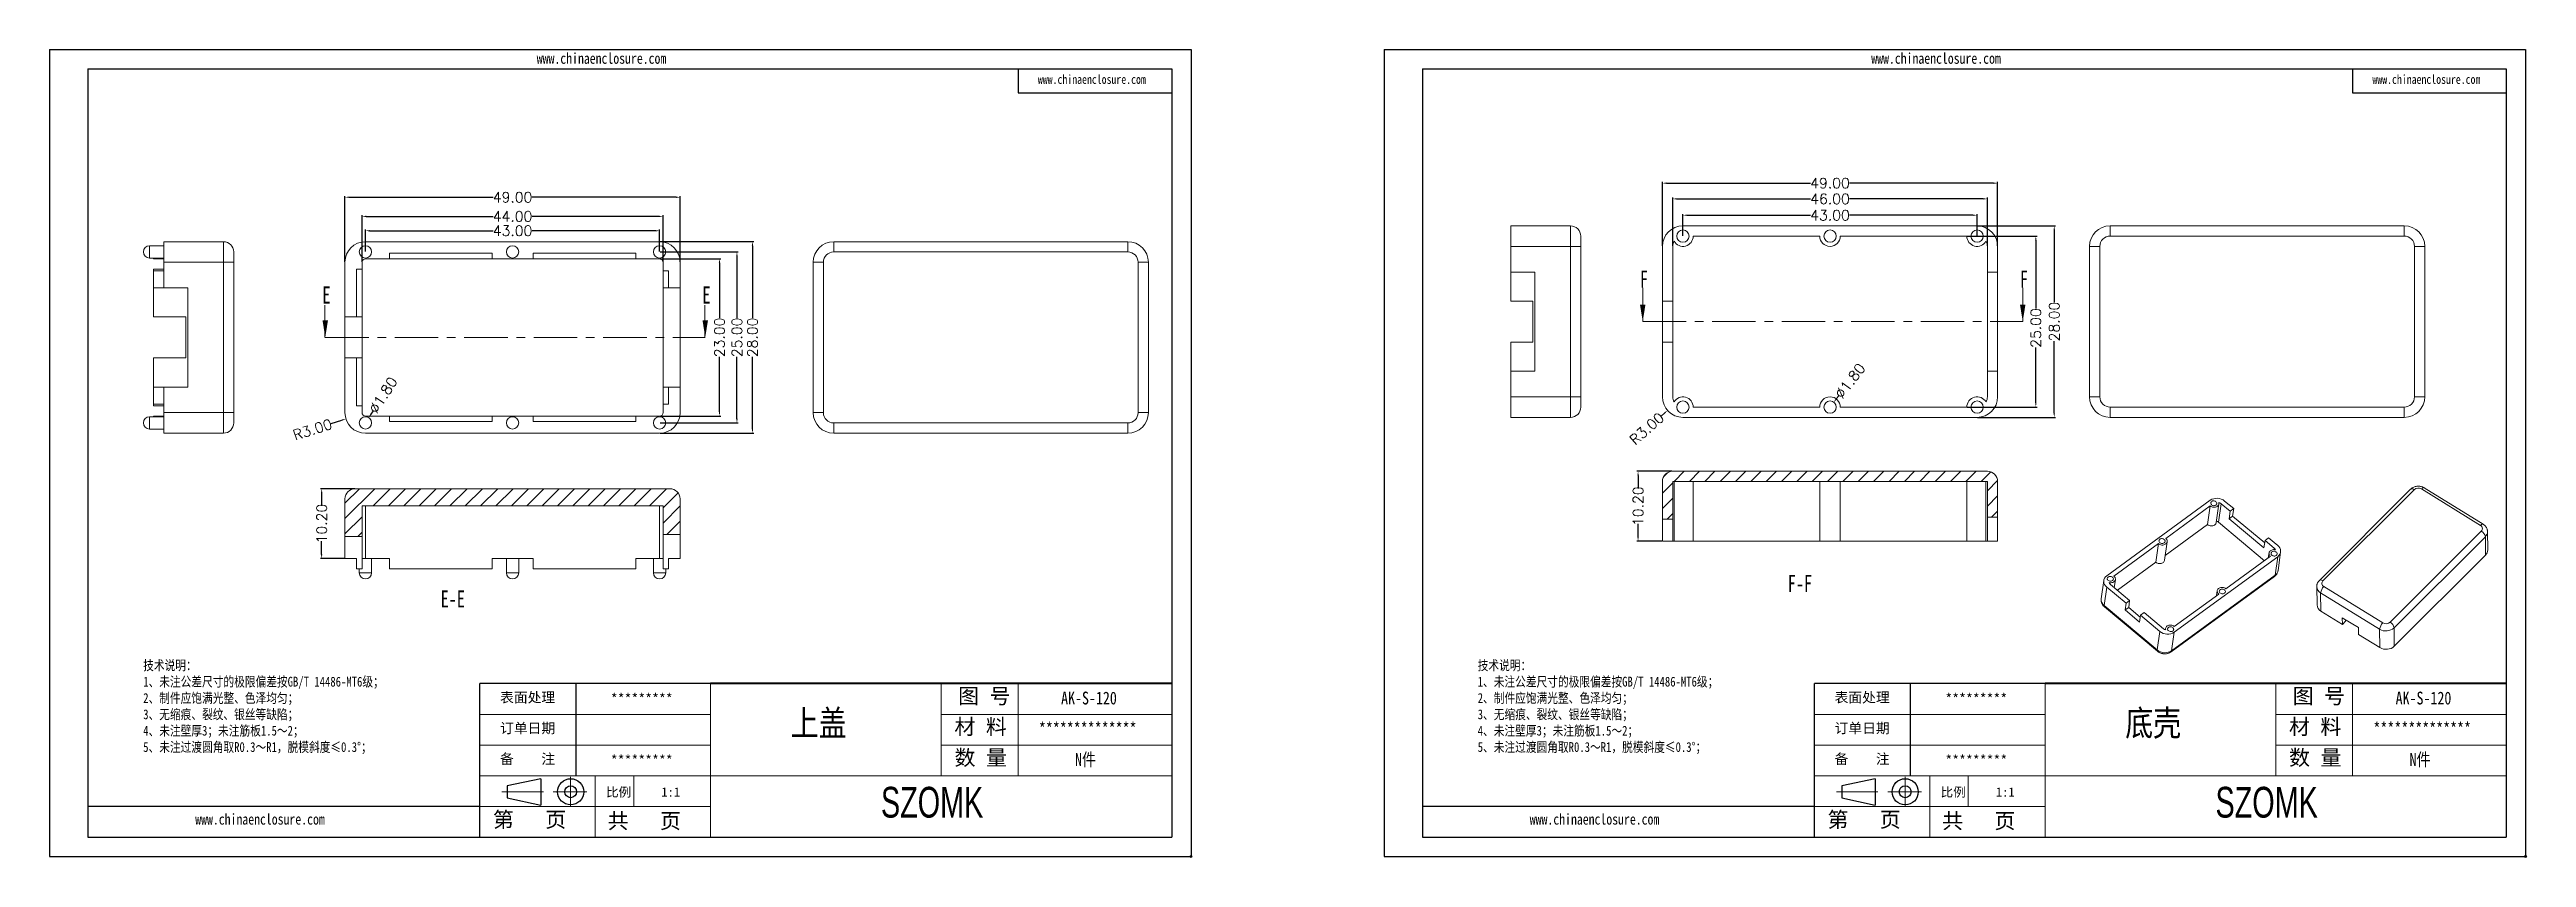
# Model space of a CAD drawing. Header units: inches. Extents: x -1263 to -678, y 346 to 594.
# Drawn here: x -1263.1 to -901, y 346 to 464.1 of the extents above; entities that cross this region are included whole.
import ezdxf

# ---------------------------------------------------------------- set-up
doc = ezdxf.new("R2010")
doc.units = ezdxf.units.IN
doc.linetypes.add('CENTER', pattern=[10.16, 6.35, -1.27, 1.27, -1.27])
doc.linetypes.add('CENTER2', pattern=[28.575, 19.05, -3.175, 3.175, -3.175])
doc.layers.add('文字', color=81, linetype='Continuous')
for name, color, linetype, lineweight in [('粗实线', 7, 'Continuous', 30), ('细实线', 3, 'Continuous', 9), ('细点划线', 2, 'CENTER2', 9)]:
    doc.layers.add(name, color=color, linetype=linetype, lineweight=lineweight)
doc.styles.add('SLDTEXTSTYLE6', font='TXT', dxfattribs={"width": 0.7})
doc.styles.get("Standard").update_dxf_attribs({"font": 'txt', "bigfont": 'gbcbig.shx'})
doc.styles.add('宋体', font='', dxfattribs={"width": 0.8, "height": 3.5})
doc.styles.add('长仿宋', font='', dxfattribs={"width": 0.7, "height": 4})
doc.styles.get('宋体').set_extended_font_data('SimSun')
doc.styles.get('长仿宋').set_extended_font_data('SimSun')
doc.dimstyles.new('2', dxfattribs={"dimtxt": 1.5, "dimasz": 0.6, "dimexe": 0.18, "dimexo": 0.0625, "dimgap": 0.09, "dimtad": 0, "dimzin": 0, "dimdsep": 46, "dimtxsty": 'Standard', "dimcen": 0, "dimclrd": 3, "dimclre": 3, "dimadec": 0, "dimazin": 2, "dimtfac": 1, "dimtofl": 0, "dimtmove": 0, "dimatfit": 3, "dimfxl": 0, "dimtolj": 1, "dimtzin": 0, "dimarcsym": 0})

msp = doc.modelspace()

# ---------------------------------------------------------------- texts
at = {"color": 7, "linetype": 'Continuous', "char_height": 2.5, "attachment_point": 1, "style": 'SLDTEXTSTYLE6'}
for s, insert in [('F', (-1030.623, 431.793)), ('F', (-975.073, 431.793)), ('E', (-1223.222, 429.482)), ('E', (-1167.672, 429.482)), ('E-E', (-1205.943, 385.051)), ('F-F', (-1009.012, 387.307))]:
    msp.add_mtext(s, dxfattribs=dict(at, insert=insert))
at = {"char_height": 1.47817, "width": 840.11945, "attachment_point": 1}
for s, insert in [('{\\fSimHei|b0|i0|c134|p49;表面处理}', (-1197.252, 370.136)), ('{\\fSimHei|b0|i0|c134|p49;*********}', (-1181.063, 369.946)), ('{\\fSimHei|b0|i0|c134|p49;表面处理}', (-1002.162, 370.136)), ('{\\fSimHei|b0|i0|c134|p49;*********}', (-985.972, 369.946)), ('{\\fSimHei|b0|i0|c134|p49;订单日期}', (-1197.252, 365.641)), ('{\\fSimHei|b0|i0|c134|p49;订单日期}', (-1002.162, 365.641)), ('{\\fSimHei|b0|i0|c134|p49;备    注}', (-1197.252, 361.147)), ('{\\fSimHei|b0|i0|c134|p49;*********}', (-1181.063, 360.957)), ('{\\fSimHei|b0|i0|c134|p49;备    注}', (-1002.162, 361.147)), ('{\\fSimHei|b0|i0|c134|p49;*********}', (-985.972, 360.957))]:
    msp.add_mtext(s, dxfattribs=dict(at, insert=insert))
at = {"layer": '文字', "color": 0, "attachment_point": 1, "style": '宋体'}
for s, insert, char_height, width in [('www.chinaenclosure.com', (-1191.889, 463.616), 1.58215, 27.79684), ('www.chinaenclosure.com', (-996.799, 463.616), 1.58215, 27.79684), ('www.chinaenclosure.com', (-1118.631, 460.417), 1.31846, 23.16404), ('www.chinaenclosure.com', (-923.54, 460.417), 1.31846, 23.16404), ('{\\H1.111x;技术说明：\\P1、未注公差尺寸的极限偏差按GB/T 14486-MT6级；\\P2、制件应饱满光整、色泽均匀；\\P3、无缩痕、裂纹、银丝等缺陷；\\P4、未注壁厚3；未注筋板1.5～2；\\P5、未注过渡圆角取R0.3～R1，脱模斜度≤0.3%%D；}', (-1249.42, 374.807), 1.29048, 61.25422), ('{\\H1.111x;技术说明：\\P1、未注公差尺寸的极限偏差按GB/T 14486-MT6级；\\P2、制件应饱满光整、色泽均匀；\\P3、无缩痕、裂纹、银丝等缺陷；\\P4、未注壁厚3；未注筋板1.5～2；\\P5、未注过渡圆角取R0.3～R1，脱模斜度≤0.3%%D；}', (-1054.33, 374.807), 1.29048, 61.25422), ('{\\H1.111x;AK-S-120}', (-1115.237, 370.238), 1.68553, 19.4866), ('{\\H1.111x;AK-S-120}', (-920.146, 370.238), 1.68553, 19.4866), ('上盖', (-1154.764, 367.532), 3.7456, 47.88638), ('{\\H1.111x;**************}', (-1118.479, 365.743), 1.68553, 19.4866), ('底壳', (-959.673, 367.532), 3.7456, 47.88638), ('{\\H1.111x;**************}', (-923.389, 365.743), 1.68553, 19.4866), ('{\\H1.111x;N件}', (-1113.198, 361.248), 1.68553, 19.4866), ('{\\H1.111x;N件}', (-918.108, 361.248), 1.68553, 19.4866), ('www.chinaenclosure.com', (-1241.815, 352.383), 1.58215, 27.79684), ('www.chinaenclosure.com', (-1046.724, 352.383), 1.58215, 27.79684)]:
    msp.add_mtext(s, dxfattribs=dict(at, insert=insert, char_height=char_height, width=width))
at = {"layer": '粗实线', "char_height": 4.49474, "width": 50.40408, "attachment_point": 1, "style": '长仿宋'}
for insert in [(-1141.567, 356.318), (-946.477, 356.318)]:
    msp.add_mtext('{\\fSTXinwei|b0|i0|c134|p2;SZOMK}', dxfattribs=dict(at, insert=insert))
at = {"layer": '细实线', "color": 7, "attachment_point": 1}
for s, insert, char_height, width in [('{\\fSimSun|b0|i0|c134|p54;图 号}', (-1130.291, 370.729), 2.24737, 11.23685), ('{\\fSimSun|b0|i0|c134|p54;图 号}', (-935.201, 370.729), 2.24737, 11.23685), ('{\\fSimSun|b0|i0|c134|p54;材 料   }', (-1130.824, 366.235), 2.24737, 11.23685), ('{\\fSimSun|b0|i0|c134|p54;材 料   }', (-935.734, 366.235), 2.24737, 11.23685), ('{\\fSimSun|b0|i0|c134|p54;数 量}', (-1130.813, 361.718), 2.24737, 10.15391), ('{\\fSimSun|b0|i0|c134|p54;数 量}', (-935.723, 361.718), 2.24737, 10.15391), ('{\\fSimSun|b0|i0|c134|p54;比例}', (-1181.756, 356.225), 1.34842, 5.91916), ('{\\fSimSun|b0|i0|c134|p54;1:1}', (-1173.679, 356.225), 1.34842, 5.91916), ('{\\fSimSun|b0|i0|c134|p54;比例}', (-986.665, 356.225), 1.34842, 5.91916), ('{\\fSimSun|b0|i0|c134|p54;1:1}', (-978.588, 356.225), 1.34842, 5.91916), ('{\\fSimSun|b0|i0|c134|p54;第   页}', (-1198.293, 352.66), 2.24737, 16.85528), ('{\\fSimSun|b0|i0|c134|p54; 共   页}', (-1183.054, 352.469), 2.24737, 16.85528), ('{\\fSimSun|b0|i0|c134|p54;第   页}', (-1003.202, 352.66), 2.24737, 16.85528), ('{\\fSimSun|b0|i0|c134|p54; 共   页}', (-987.963, 352.469), 2.24737, 16.85528)]:
    msp.add_mtext(s, dxfattribs=dict(at, insert=insert, char_height=char_height, width=width))

# ---------------------------------------------------------------- blocks, each defined once
blk = doc.blocks.new('*D129')
at = {"color": 3, "lineweight": -2, "transparency": 16777216}
for p, q in [((-1219.92, 433.09), (-1219.92, 442.7)), ((-1219.32, 442.52), (-1198.26, 442.52)), ((-1171.52, 442.52), (-1192.58, 442.52)), ((-1170.92, 433.09), (-1170.92, 442.7))]:
    blk.add_line(p, q, dxfattribs=at)
at = {"color": 3, "transparency": 16777216}
for points in [[(-1219.32, 442.62), (-1219.32, 442.42), (-1219.92, 442.52)], [(-1171.52, 442.62), (-1171.52, 442.42), (-1170.92, 442.52)]]:
    blk.add_solid(points, dxfattribs=at)
at = {"layer": 'Defpoints', "color": 0, "transparency": 16777216}
for p in [(-1170.92, 442.52), (-1219.92, 433.03), (-1170.92, 433.03)]:
    blk.add_point(p, dxfattribs=at)
at = {"color": 0, "transparency": 16777216, "insert": (-1195.42, 442.52), "char_height": 1.5, "attachment_point": 5}
blk.add_mtext('\\A1;49.00', dxfattribs=at)
blk = doc.blocks.new('*D130')
at = {"color": 3, "lineweight": -2, "transparency": 16777216}
for p, q in [((-1217.42, 433.09), (-1217.42, 439.9)), ((-1216.82, 439.72), (-1198.26, 439.72)), ((-1174.02, 439.72), (-1192.58, 439.72)), ((-1173.42, 433.09), (-1173.42, 439.9))]:
    blk.add_line(p, q, dxfattribs=at)
at = {"color": 3, "transparency": 16777216}
for points in [[(-1216.82, 439.82), (-1216.82, 439.62), (-1217.42, 439.72)], [(-1174.02, 439.82), (-1174.02, 439.62), (-1173.42, 439.72)]]:
    blk.add_solid(points, dxfattribs=at)
at = {"layer": 'Defpoints', "color": 0, "transparency": 16777216}
for p in [(-1173.42, 439.72), (-1217.42, 433.03), (-1173.42, 433.03)]:
    blk.add_point(p, dxfattribs=at)
at = {"color": 0, "transparency": 16777216, "insert": (-1195.42, 439.72), "char_height": 1.5, "attachment_point": 5}
blk.add_mtext('\\A1;44.00', dxfattribs=at)
blk = doc.blocks.new('*D131')
at = {"color": 3, "lineweight": -2, "transparency": 16777216}
for p, q in [((-1216.92, 434.59), (-1216.92, 437.8)), ((-1216.32, 437.62), (-1198.26, 437.62)), ((-1174.52, 437.62), (-1192.58, 437.62)), ((-1173.92, 434.59), (-1173.92, 437.8))]:
    blk.add_line(p, q, dxfattribs=at)
at = {"color": 3, "transparency": 16777216}
for points in [[(-1216.32, 437.72), (-1216.32, 437.52), (-1216.92, 437.62)], [(-1174.52, 437.72), (-1174.52, 437.52), (-1173.92, 437.62)]]:
    blk.add_solid(points, dxfattribs=at)
at = {"layer": 'Defpoints', "color": 0, "transparency": 16777216}
for p in [(-1216.92, 437.62), (-1216.92, 434.53), (-1173.92, 434.53)]:
    blk.add_point(p, dxfattribs=at)
at = {"color": 0, "transparency": 16777216, "insert": (-1195.42, 437.62), "char_height": 1.5, "attachment_point": 5}
blk.add_mtext('\\A1;43.00', dxfattribs=at)
blk = doc.blocks.new('*D132')
at = {"color": 3, "lineweight": -2, "transparency": 16777216}
for p, q in [((-1173.86, 433.53), (-1164.99, 433.53)), ((-1165.17, 432.93), (-1165.17, 424.87)), ((-1165.17, 411.13), (-1165.17, 419.19)), ((-1173.86, 410.53), (-1164.99, 410.53))]:
    blk.add_line(p, q, dxfattribs=at)
at = {"color": 3, "transparency": 16777216}
for points in [[(-1165.27, 432.93), (-1165.07, 432.93), (-1165.17, 433.53)], [(-1165.27, 411.13), (-1165.07, 411.13), (-1165.17, 410.53)]]:
    blk.add_solid(points, dxfattribs=at)
at = {"layer": 'Defpoints', "color": 0, "transparency": 16777216}
for p in [(-1173.92, 433.53), (-1165.17, 433.53), (-1173.92, 410.53)]:
    blk.add_point(p, dxfattribs=at)
at = {"color": 0, "transparency": 16777216, "insert": (-1165.17, 422.03), "char_height": 1.5, "attachment_point": 5, "rotation": 90}
blk.add_mtext('\\A1;23.00', dxfattribs=at)
blk = doc.blocks.new('*D133')
at = {"color": 3, "lineweight": -2, "transparency": 16777216}
for p, q in [((-1173.86, 434.53), (-1162.44, 434.53)), ((-1162.62, 433.93), (-1162.62, 424.87)), ((-1162.62, 410.13), (-1162.62, 419.19)), ((-1173.86, 409.53), (-1162.44, 409.53))]:
    blk.add_line(p, q, dxfattribs=at)
at = {"color": 3, "transparency": 16777216}
for points in [[(-1162.72, 433.93), (-1162.52, 433.93), (-1162.62, 434.53)], [(-1162.72, 410.13), (-1162.52, 410.13), (-1162.62, 409.53)]]:
    blk.add_solid(points, dxfattribs=at)
at = {"layer": 'Defpoints', "color": 0, "transparency": 16777216}
for p in [(-1173.92, 434.53), (-1162.62, 434.53), (-1173.92, 409.53)]:
    blk.add_point(p, dxfattribs=at)
at = {"color": 0, "transparency": 16777216, "insert": (-1162.62, 422.03), "char_height": 1.5, "attachment_point": 5, "rotation": 90}
blk.add_mtext('\\A1;25.00', dxfattribs=at)
blk = doc.blocks.new('*D134')
at = {"color": 3, "lineweight": -2, "transparency": 16777216}
for p, q in [((-1173.86, 436.03), (-1160.17, 436.03)), ((-1160.35, 435.43), (-1160.35, 424.87)), ((-1160.35, 408.63), (-1160.35, 419.19)), ((-1173.86, 408.03), (-1160.17, 408.03))]:
    blk.add_line(p, q, dxfattribs=at)
at = {"color": 3, "transparency": 16777216}
for points in [[(-1160.45, 435.43), (-1160.25, 435.43), (-1160.35, 436.03)], [(-1160.45, 408.63), (-1160.25, 408.63), (-1160.35, 408.03)]]:
    blk.add_solid(points, dxfattribs=at)
at = {"layer": 'Defpoints', "color": 0, "transparency": 16777216}
for p in [(-1173.92, 436.03), (-1160.35, 436.03), (-1173.92, 408.03)]:
    blk.add_point(p, dxfattribs=at)
at = {"color": 0, "transparency": 16777216, "insert": (-1160.35, 422.03), "char_height": 1.5, "attachment_point": 5, "rotation": 90}
blk.add_mtext('\\A1;28.00', dxfattribs=at)
blk = doc.blocks.new('*D135')
at = {"color": 3, "lineweight": -2, "transparency": 16777216}
for p, q in [((-1218.49, 399.91), (-1223.51, 399.91)), ((-1223.33, 399.31), (-1223.33, 397.4)), ((-1223.33, 390.31), (-1223.33, 392.22)), ((-1219.99, 389.71), (-1223.51, 389.71))]:
    blk.add_line(p, q, dxfattribs=at)
at = {"color": 3, "transparency": 16777216}
for points in [[(-1223.43, 399.31), (-1223.23, 399.31), (-1223.33, 399.91)], [(-1223.43, 390.31), (-1223.23, 390.31), (-1223.33, 389.71)]]:
    blk.add_solid(points, dxfattribs=at)
at = {"layer": 'Defpoints', "color": 0, "transparency": 16777216}
for p in [(-1223.33, 399.91), (-1218.42, 399.91), (-1219.92, 389.71)]:
    blk.add_point(p, dxfattribs=at)
at = {"color": 0, "transparency": 16777216, "insert": (-1223.33, 394.81), "char_height": 1.5, "attachment_point": 5, "rotation": 90}
blk.add_mtext('\\A1;10.20', dxfattribs=at)
blk = doc.blocks.new('*D136')
at = {"color": 3, "lineweight": -2, "transparency": 16777216}
blk.add_line((-1215.8, 411.3), (-1216.12, 410.79), dxfattribs=at)
at = {"color": 3, "transparency": 16777216}
blk.add_solid([(-1216.21, 410.85), (-1216.04, 410.74), (-1216.44, 410.29)], dxfattribs=at)
at = {"layer": 'Defpoints', "color": 0, "transparency": 16777216}
for p in [(-1216.44, 410.29), (-1217.41, 408.77)]:
    blk.add_point(p, dxfattribs=at)
at = {"color": 0, "transparency": 16777216, "insert": (-1214.35, 413.59), "char_height": 1.5, "attachment_point": 5, "rotation": 57.6126}
blk.add_mtext('\\A1;∅1.80', dxfattribs=at)
blk = doc.blocks.new('*D137')
at = {"color": 3, "lineweight": -2, "transparency": 16777216}
blk.add_line((-1221.95, 409.42), (-1220.36, 409.93), dxfattribs=at)
at = {"color": 3, "transparency": 16777216}
blk.add_solid([(-1220.39, 410.03), (-1220.32, 409.84), (-1219.78, 410.12)], dxfattribs=at)
at = {"layer": 'Defpoints', "color": 0, "transparency": 16777216}
for p in [(-1219.78, 410.12), (-1216.92, 411.03)]:
    blk.add_point(p, dxfattribs=at)
at = {"color": 0, "transparency": 16777216, "insert": (-1224.66, 408.56), "char_height": 1.5, "attachment_point": 5, "rotation": 17.6603}
blk.add_mtext('\\A1;R3.00', dxfattribs=at)
blk = doc.blocks.new('*D138')
at = {"color": 3, "lineweight": -2, "transparency": 16777216}
for p, q in [((-1024.33, 436.9), (-1024.33, 440.07)), ((-1023.73, 439.89), (-1005.67, 439.89)), ((-981.93, 439.89), (-999.99, 439.89)), ((-981.33, 436.9), (-981.33, 440.07))]:
    blk.add_line(p, q, dxfattribs=at)
at = {"color": 3, "transparency": 16777216}
for points in [[(-1023.73, 439.99), (-1023.73, 439.79), (-1024.33, 439.89)], [(-981.93, 439.99), (-981.93, 439.79), (-981.33, 439.89)]]:
    blk.add_solid(points, dxfattribs=at)
at = {"layer": 'Defpoints', "color": 0, "transparency": 16777216}
for p in [(-981.33, 439.89), (-1024.33, 436.84), (-981.33, 436.84)]:
    blk.add_point(p, dxfattribs=at)
at = {"color": 0, "transparency": 16777216, "insert": (-1002.83, 439.89), "char_height": 1.5, "attachment_point": 5}
blk.add_mtext('\\A1;43.00', dxfattribs=at)
blk = doc.blocks.new('*D139')
at = {"color": 3, "lineweight": -2, "transparency": 16777216}
for p, q in [((-1025.83, 435.4), (-1025.83, 442.46)), ((-1025.23, 442.28), (-1005.67, 442.28)), ((-980.43, 442.28), (-999.99, 442.28)), ((-979.83, 435.4), (-979.83, 442.46))]:
    blk.add_line(p, q, dxfattribs=at)
at = {"color": 3, "transparency": 16777216}
for points in [[(-1025.23, 442.38), (-1025.23, 442.18), (-1025.83, 442.28)], [(-980.43, 442.38), (-980.43, 442.18), (-979.83, 442.28)]]:
    blk.add_solid(points, dxfattribs=at)
at = {"layer": 'Defpoints', "color": 0, "transparency": 16777216}
for p in [(-1025.83, 442.28), (-1025.83, 435.34), (-979.83, 435.34)]:
    blk.add_point(p, dxfattribs=at)
at = {"color": 0, "transparency": 16777216, "insert": (-1002.83, 442.28), "char_height": 1.5, "attachment_point": 5}
blk.add_mtext('\\A1;46.00', dxfattribs=at)
blk = doc.blocks.new('*D140')
at = {"color": 3, "lineweight": -2, "transparency": 16777216}
for p, q in [((-1027.33, 435.4), (-1027.33, 444.76)), ((-1026.73, 444.58), (-1005.67, 444.58)), ((-978.93, 444.58), (-999.99, 444.58)), ((-978.33, 435.4), (-978.33, 444.76))]:
    blk.add_line(p, q, dxfattribs=at)
at = {"color": 3, "transparency": 16777216}
for points in [[(-1026.73, 444.68), (-1026.73, 444.48), (-1027.33, 444.58)], [(-978.93, 444.68), (-978.93, 444.48), (-978.33, 444.58)]]:
    blk.add_solid(points, dxfattribs=at)
at = {"layer": 'Defpoints', "color": 0, "transparency": 16777216}
for p in [(-978.33, 444.58), (-1027.33, 435.34), (-978.33, 435.34)]:
    blk.add_point(p, dxfattribs=at)
at = {"color": 0, "transparency": 16777216, "insert": (-1002.83, 444.58), "char_height": 1.5, "attachment_point": 5}
blk.add_mtext('\\A1;49.00', dxfattribs=at)
blk = doc.blocks.new('*D142')
at = {"color": 3, "lineweight": -2, "transparency": 16777216}
for p, q in [((-982.76, 436.84), (-972.56, 436.84)), ((-972.74, 436.24), (-972.74, 426.24)), ((-972.74, 412.44), (-972.74, 420.56)), ((-982.76, 411.84), (-972.56, 411.84))]:
    blk.add_line(p, q, dxfattribs=at)
at = {"color": 3, "transparency": 16777216}
for points in [[(-972.84, 436.24), (-972.64, 436.24), (-972.74, 436.84)], [(-972.84, 412.44), (-972.64, 412.44), (-972.74, 411.84)]]:
    blk.add_solid(points, dxfattribs=at)
at = {"layer": 'Defpoints', "color": 0, "transparency": 16777216}
for p in [(-982.83, 436.84), (-972.74, 436.84), (-982.83, 411.84)]:
    blk.add_point(p, dxfattribs=at)
at = {"color": 0, "transparency": 16777216, "insert": (-972.74, 423.4), "char_height": 1.5, "attachment_point": 5, "rotation": 90}
blk.add_mtext('\\A1;25.00', dxfattribs=at)
blk = doc.blocks.new('*D143')
at = {"color": 3, "lineweight": -2, "transparency": 16777216}
for p, q in [((-981.26, 438.34), (-969.87, 438.34)), ((-970.05, 437.74), (-970.05, 427.18)), ((-970.05, 410.94), (-970.05, 421.5)), ((-981.26, 410.34), (-969.87, 410.34))]:
    blk.add_line(p, q, dxfattribs=at)
at = {"color": 3, "transparency": 16777216}
for points in [[(-970.15, 437.74), (-969.95, 437.74), (-970.05, 438.34)], [(-970.15, 410.94), (-969.95, 410.94), (-970.05, 410.34)]]:
    blk.add_solid(points, dxfattribs=at)
at = {"layer": 'Defpoints', "color": 0, "transparency": 16777216}
for p in [(-981.33, 438.34), (-970.05, 438.34), (-981.33, 410.34)]:
    blk.add_point(p, dxfattribs=at)
at = {"color": 0, "transparency": 16777216, "insert": (-970.05, 424.34), "char_height": 1.5, "attachment_point": 5, "rotation": 90}
blk.add_mtext('\\A1;28.00', dxfattribs=at)
blk = doc.blocks.new('*D144')
at = {"color": 3, "lineweight": -2, "transparency": 16777216}
blk.add_line((-1001.55, 413.51), (-1001.92, 413.03), dxfattribs=at)
at = {"color": 3, "transparency": 16777216}
blk.add_solid([(-1002, 413.09), (-1001.84, 412.97), (-1002.28, 412.55)], dxfattribs=at)
at = {"layer": 'Defpoints', "color": 0, "transparency": 16777216}
for p in [(-1003.37, 411.12), (-1002.28, 412.55)]:
    blk.add_point(p, dxfattribs=at)
at = {"color": 0, "transparency": 16777216, "insert": (-999.9, 415.67), "char_height": 1.5, "attachment_point": 5, "rotation": 52.665}
blk.add_mtext('\\A1;∅1.80', dxfattribs=at)
blk = doc.blocks.new('*D145')
at = {"color": 3, "lineweight": -2, "transparency": 16777216}
blk.add_line((-1027.48, 410.56), (-1027.03, 410.96), dxfattribs=at)
at = {"color": 3, "transparency": 16777216}
blk.add_solid([(-1027.1, 411.03), (-1026.96, 410.88), (-1026.58, 411.35)], dxfattribs=at)
at = {"layer": 'Defpoints', "color": 0, "transparency": 16777216}
for p in [(-1024.33, 413.34), (-1026.58, 411.35)]:
    blk.add_point(p, dxfattribs=at)
at = {"color": 0, "transparency": 16777216, "insert": (-1029.61, 408.69), "char_height": 1.5, "attachment_point": 5, "rotation": 41.3462}
blk.add_mtext('\\A1;R3.00', dxfattribs=at)
blk = doc.blocks.new('*D146')
at = {"color": 3, "lineweight": -2, "transparency": 16777216}
for p, q in [((-1025.89, 402.45), (-1031.07, 402.45)), ((-1030.89, 401.85), (-1030.89, 399.94)), ((-1030.89, 392.85), (-1030.89, 394.76)), ((-1027.39, 392.25), (-1031.07, 392.25))]:
    blk.add_line(p, q, dxfattribs=at)
at = {"color": 3, "transparency": 16777216}
for points in [[(-1030.99, 401.85), (-1030.79, 401.85), (-1030.89, 402.45)], [(-1030.99, 392.85), (-1030.79, 392.85), (-1030.89, 392.25)]]:
    blk.add_solid(points, dxfattribs=at)
at = {"layer": 'Defpoints', "color": 0, "transparency": 16777216}
for p in [(-1030.89, 402.45), (-1025.83, 402.45), (-1027.33, 392.25)]:
    blk.add_point(p, dxfattribs=at)
at = {"color": 0, "transparency": 16777216, "insert": (-1030.89, 397.35), "char_height": 1.5, "attachment_point": 5, "rotation": 90}
blk.add_mtext('\\A1;10.20', dxfattribs=at)

# ---------------------------------------------------------------- dimensions: what is measured, and where the dimension line sits
for base, p1, p2, picture, middle in [((-978.326, 444.577), (-1027.326, 435.336), (-978.326, 435.336), '*D140', (-1002.826, 444.577)), ((-1170.925, 442.525), (-1219.925, 433.025), (-1170.925, 433.025), '*D129', (-1195.425, 442.525)), ((-1025.826, 442.28), (-979.826, 435.336), (-1025.826, 435.336), '*D139', (-1002.826, 442.28)), ((-1173.425, 439.718), (-1217.425, 433.025), (-1173.425, 433.025), '*D130', (-1195.425, 439.718)), ((-1216.925, 437.62), (-1173.925, 434.525), (-1216.925, 434.525), '*D131', (-1195.425, 437.62)), ((-981.326, 439.891), (-1024.326, 436.836), (-981.326, 436.836), '*D138', (-1002.826, 439.891))]:
    dim = msp.add_linear_dim(base=base, p1=p1, p2=p2, dimstyle='2')
    dim.commit()
    dim.dimension.update_dxf_attribs({"geometry": picture, "text_midpoint": middle})
for base, p1, p2, picture, middle in [((-970.05, 438.336), (-981.326, 410.336), (-981.326, 438.336), '*D143', (-970.05, 424.336)), ((-1160.348, 436.025), (-1173.925, 408.025), (-1173.925, 436.025), '*D134', (-1160.348, 422.025)), ((-1162.625, 434.525), (-1173.925, 409.525), (-1173.925, 434.525), '*D133', (-1162.625, 422.025)), ((-1165.174, 433.525), (-1173.925, 410.525), (-1173.925, 433.525), '*D132', (-1165.174, 422.025)), ((-1030.895, 402.452), (-1027.326, 392.252), (-1025.826, 402.452), '*D146', (-1030.895, 397.352)), ((-1223.328, 399.908), (-1219.925, 389.708), (-1218.425, 399.908), '*D135', (-1223.328, 394.808))]:
    dim = msp.add_linear_dim(base=base, p1=p1, p2=p2, angle=90, dimstyle='2')
    dim.commit()
    dim.dimension.update_dxf_attribs({"geometry": picture, "text_midpoint": middle})
dim = msp.add_linear_dim(base=(-972.742, 436.836), p1=(-982.826, 411.836), p2=(-982.826, 436.836), angle=90, dimstyle='2')
dim.commit()
dim.dimension.update_dxf_attribs({"geometry": '*D142', "text_midpoint": (-972.742, 423.401), "dimtype": 160})
dim = msp.add_diameter_dim_2p(p1=(-1217.407, 408.765), p2=(-1216.443, 410.285), dimstyle='2')
dim.commit()
dim.dimension.update_dxf_attribs({"geometry": '*D136', "text_midpoint": (-1214.346, 413.591)})
dim = msp.add_diameter_dim_2p(p1=(-1003.372, 411.12), p2=(-1002.281, 412.552), dimstyle='2')
dim.commit()
dim.dimension.update_dxf_attribs({"geometry": '*D144', "text_midpoint": (-999.903, 415.669), "dimtype": 163})
dim = msp.add_radius_dim(center=(-1024.326, 413.336), mpoint=(-1026.579, 411.354), dimstyle='2')
dim.commit()
dim.dimension.update_dxf_attribs({"geometry": '*D145', "text_midpoint": (-1029.612, 408.685)})
dim = msp.add_radius_dim(center=(-1216.925, 411.025), mpoint=(-1219.783, 410.115), dimstyle='2')
dim.commit()
dim.dimension.update_dxf_attribs({"geometry": '*D137', "text_midpoint": (-1224.658, 408.563), "dimtype": 164})

# ---------------------------------------------------------------- hatches: boundary and pattern name
at = {"linetype": 'Continuous', "lineweight": 0}
h = msp.add_hatch(dxfattribs=at)
h.set_pattern_fill('ANSI31', color=4, scale=0.5, style=0)
h.set_pattern_definition([(45, (-515.4849, -193.4706), (-1.122532, 1.122532), [])])
edge = h.paths.add_edge_path(flags=0)
edge.add_line((-979.826, 395.752), (-978.326, 395.752))
edge.add_line((-978.326, 395.752), (-978.326, 400.952))
edge.add_arc((-979.826, 400.952), 1.5, 0, 90)
edge.add_line((-979.826, 402.452), (-1025.826, 402.452))
edge.add_arc((-1025.826, 400.952), 1.5, 90, 180)
edge.add_line((-1027.326, 400.952), (-1027.326, 395.452))
edge.add_line((-1027.326, 395.452), (-1025.826, 395.452))
edge.add_line((-1025.826, 395.452), (-1025.826, 400.952))
edge.add_line((-1025.826, 400.952), (-979.826, 400.952))
edge.add_line((-979.826, 400.952), (-979.826, 395.752))
h = msp.add_hatch(dxfattribs=at)
h.set_pattern_fill('ANSI31', color=4, scale=0.5, style=0)
h.set_pattern_definition([(45, (-409.301, -223.948), (-1.122532, 1.122532), [])])
edge = h.paths.add_edge_path(flags=0)
edge.add_line((-1173.425, 393.208), (-1170.925, 393.208))
edge.add_line((-1170.925, 393.208), (-1170.925, 398.408))
edge.add_arc((-1172.425, 398.408), 1.5, 0, 90)
edge.add_line((-1172.425, 399.908), (-1218.425, 399.908))
edge.add_arc((-1218.425, 398.408), 1.5, 90, 180)
edge.add_line((-1219.925, 398.408), (-1219.925, 392.908))
edge.add_line((-1219.925, 392.908), (-1217.425, 392.908))
edge.add_line((-1217.425, 392.908), (-1217.425, 397.408))
edge.add_line((-1217.425, 397.408), (-1173.425, 397.408))
edge.add_line((-1173.425, 397.408), (-1173.425, 393.208))

# ---------------------------------------------------------------- linework, layer by layer
for p, q in [((-1263.11, 464.116), (-1096.243, 464.116)), ((-1263.11, 464.116), (-1263.11, 346.129)), ((-1096.243, 464.116), (-1096.243, 346.129)), ((-1068.02, 464.116), (-901.152, 464.116)), ((-1068.02, 464.116), (-1068.02, 346.129)), ((-901.152, 464.116), (-901.152, 346.129)), ((-1257.492, 461.307), (-1099.052, 461.307)), ((-1257.492, 461.307), (-1257.492, 348.938)), ((-1121.526, 461.307), (-1121.526, 457.795)), ((-1099.052, 461.307), (-1099.052, 348.938)), ((-1062.401, 461.307), (-903.962, 461.307)), ((-1062.401, 461.307), (-1062.401, 348.938)), ((-926.435, 461.307), (-926.435, 457.795)), ((-903.962, 461.307), (-903.962, 348.938)), ((-1121.526, 457.795), (-1099.052, 457.795)), ((-926.435, 457.795), (-903.962, 457.795)), ((-1166.473, 371.412), (-1200.184, 371.412)), ((-1200.184, 348.938), (-1200.184, 371.412)), ((-1186.138, 357.928), (-1186.138, 371.412)), ((-971.383, 371.412), (-1005.093, 371.412)), ((-1005.093, 348.938), (-1005.093, 371.412)), ((-991.047, 357.928), (-991.047, 371.412)), ((-1200.184, 353.433), (-1257.492, 353.433)), ((-1005.093, 353.433), (-1062.401, 353.433)), ((-1257.492, 348.938), (-1099.052, 348.938)), ((-1062.401, 348.938), (-903.962, 348.938)), ((-1263.11, 346.129), (-1096.243, 346.129)), ((-1068.02, 346.129), (-901.152, 346.129))]:
    msp.add_line(p, q)
at = {"color": 7, "linetype": 'Continuous', "lineweight": 15}
for p, q in [((-1049.467, 435.336), (-1049.467, 438.336)), ((-1049.467, 438.336), (-1040.767, 438.336)), ((-1040.767, 435.336), (-1040.767, 438.336)), ((-981.326, 438.336), (-1024.326, 438.336)), ((-961.884, 438.336), (-918.884, 438.336)), ((-961.884, 436.836), (-961.884, 438.336)), ((-918.884, 438.336), (-918.884, 436.836)), ((-1246.389, 435.425), (-1248.489, 435.425)), ((-1246.389, 433.025), (-1246.389, 436.025)), ((-1246.389, 436.025), (-1237.689, 436.025)), ((-1237.689, 433.025), (-1237.689, 436.025)), ((-1236.189, 434.525), (-1236.189, 433.025)), ((-1173.925, 436.025), (-1216.925, 436.025)), ((-1148.476, 436.025), (-1105.476, 436.025)), ((-1148.476, 434.525), (-1148.476, 436.025)), ((-1105.476, 434.525), (-1148.476, 434.525)), ((-1105.476, 436.025), (-1105.476, 434.525)), ((-1049.467, 435.336), (-1040.767, 435.336)), ((-1049.467, 431.586), (-1049.467, 435.336)), ((-1040.767, 413.336), (-1040.767, 435.336)), ((-1039.267, 435.336), (-1040.767, 435.336)), ((-1039.267, 436.836), (-1039.267, 435.336)), ((-1039.267, 435.336), (-1039.267, 413.336)), ((-1027.326, 435.336), (-1027.326, 427.336)), ((-1025.826, 435.336), (-1025.826, 427.336)), ((-1004.326, 436.836), (-1022.826, 436.836)), ((-982.826, 436.836), (-1001.326, 436.836)), ((-979.826, 431.586), (-979.826, 435.336)), ((-978.326, 431.586), (-978.326, 435.336)), ((-963.384, 435.336), (-964.884, 435.336)), ((-964.884, 413.336), (-964.884, 435.336)), ((-963.384, 435.336), (-963.384, 413.336)), ((-918.884, 436.836), (-961.884, 436.836)), ((-917.384, 413.336), (-917.384, 435.336)), ((-915.884, 435.336), (-917.384, 435.336)), ((-915.884, 435.336), (-915.884, 413.336)), ((-1248.489, 433.625), (-1246.389, 433.625)), ((-1247.889, 433.625), (-1247.889, 433.525)), ((-1247.889, 433.525), (-1246.389, 433.525)), ((-1247.889, 431.775), (-1247.889, 432.025)), ((-1247.889, 432.025), (-1246.389, 432.025)), ((-1247.889, 429.275), (-1247.889, 431.775)), ((-1247.889, 431.775), (-1246.389, 431.775)), ((-1246.389, 433.025), (-1237.689, 433.025)), ((-1246.389, 429.275), (-1246.389, 433.025)), ((-1237.689, 411.025), (-1237.689, 433.025)), ((-1236.189, 433.025), (-1237.689, 433.025)), ((-1236.189, 433.025), (-1236.189, 411.025)), ((-1219.925, 433.025), (-1219.925, 425.025)), ((-1218.225, 432.025), (-1218.225, 425.025)), ((-1217.425, 432.025), (-1218.225, 432.025)), ((-1217.425, 433.025), (-1217.425, 432.025)), ((-1217.425, 425.025), (-1217.425, 432.025)), ((-1213.425, 433.525), (-1216.925, 433.525)), ((-1198.425, 434.325), (-1213.425, 434.325)), ((-1213.425, 434.325), (-1213.425, 433.525)), ((-1213.425, 433.525), (-1198.425, 433.525)), ((-1198.425, 433.525), (-1198.425, 434.325)), ((-1192.425, 433.525), (-1198.425, 433.525)), ((-1192.425, 433.525), (-1192.425, 434.325)), ((-1192.425, 434.325), (-1177.425, 434.325)), ((-1177.425, 433.525), (-1192.425, 433.525)), ((-1177.425, 434.325), (-1177.425, 433.525)), ((-1173.925, 433.525), (-1177.425, 433.525)), ((-1173.425, 431.775), (-1173.425, 433.025)), ((-1172.625, 431.775), (-1173.425, 431.775)), ((-1173.425, 431.775), (-1173.425, 429.275)), ((-1172.625, 429.275), (-1172.625, 431.775)), ((-1170.925, 429.275), (-1170.925, 433.025)), ((-1149.976, 433.025), (-1151.476, 433.025)), ((-1151.476, 411.025), (-1151.476, 433.025)), ((-1149.976, 433.025), (-1149.976, 411.025)), ((-1103.976, 411.025), (-1103.976, 433.025)), ((-1102.476, 433.025), (-1103.976, 433.025)), ((-1102.476, 433.025), (-1102.476, 411.025)), ((-1045.967, 431.586), (-1049.467, 431.586)), ((-1049.467, 431.586), (-1049.467, 427.336)), ((-1045.967, 417.086), (-1045.967, 431.586)), ((-978.326, 431.586), (-979.826, 431.586)), ((-979.826, 431.586), (-979.826, 417.086)), ((-978.326, 417.086), (-978.326, 431.586)), ((-1247.889, 429.275), (-1246.389, 429.275)), ((-1247.889, 425.025), (-1247.889, 429.275)), ((-1242.889, 429.275), (-1246.389, 429.275)), ((-1242.889, 414.775), (-1242.889, 429.275)), ((-1173.425, 429.275), (-1172.625, 429.275)), ((-1173.425, 429.275), (-1173.425, 414.775)), ((-1170.925, 429.275), (-1172.625, 429.275)), ((-1170.925, 414.775), (-1170.925, 429.275)), ((-1046.267, 427.336), (-1049.467, 427.336)), ((-1046.267, 421.336), (-1046.267, 427.336)), ((-1025.826, 427.336), (-1027.326, 427.336)), ((-1027.326, 427.336), (-1027.326, 421.336)), ((-1025.826, 421.336), (-1025.826, 427.336)), ((-1243.189, 425.025), (-1247.889, 425.025)), ((-1243.189, 419.025), (-1243.189, 425.025)), ((-1218.225, 425.025), (-1219.925, 425.025)), ((-1219.925, 425.025), (-1219.925, 419.025)), ((-1218.225, 425.025), (-1217.425, 425.025)), ((-1217.425, 419.025), (-1217.425, 425.025)), ((-1049.467, 421.336), (-1046.267, 421.336)), ((-1049.467, 421.336), (-1049.467, 417.086)), ((-1027.326, 421.336), (-1027.326, 413.336)), ((-1027.326, 421.336), (-1025.826, 421.336)), ((-1025.826, 421.336), (-1025.826, 413.336)), ((-1247.889, 414.775), (-1247.889, 419.025)), ((-1247.889, 419.025), (-1243.189, 419.025)), ((-1219.925, 419.025), (-1219.925, 411.025)), ((-1219.925, 419.025), (-1218.225, 419.025)), ((-1217.425, 419.025), (-1218.225, 419.025)), ((-1218.225, 419.025), (-1218.225, 412.025)), ((-1217.425, 412.025), (-1217.425, 419.025)), ((-1049.467, 413.336), (-1049.467, 417.086)), ((-1049.467, 417.086), (-1045.967, 417.086)), ((-979.826, 413.336), (-979.826, 417.086)), ((-979.826, 417.086), (-978.326, 417.086)), ((-978.326, 413.336), (-978.326, 417.086)), ((-1247.889, 412.275), (-1247.889, 414.775)), ((-1247.889, 414.775), (-1246.389, 414.775)), ((-1246.389, 411.025), (-1246.389, 414.775)), ((-1246.389, 414.775), (-1242.889, 414.775)), ((-1172.625, 414.775), (-1173.425, 414.775)), ((-1173.425, 414.775), (-1173.425, 412.275)), ((-1172.625, 412.275), (-1172.625, 414.775)), ((-1172.625, 414.775), (-1170.925, 414.775)), ((-1170.925, 411.025), (-1170.925, 414.775)), ((-1049.467, 413.336), (-1040.767, 413.336)), ((-1049.467, 410.336), (-1049.467, 413.336)), ((-1040.767, 410.336), (-1040.767, 413.336)), ((-1039.267, 413.336), (-1040.767, 413.336)), ((-1039.267, 413.336), (-1039.267, 411.836)), ((-963.384, 413.336), (-964.884, 413.336)), ((-915.884, 413.336), (-917.384, 413.336)), ((-1246.389, 410.425), (-1248.489, 410.425)), ((-1247.889, 412.275), (-1246.389, 412.275)), ((-1247.889, 412.025), (-1247.889, 412.275)), ((-1247.889, 412.025), (-1246.389, 412.025)), ((-1247.889, 410.425), (-1247.889, 410.525)), ((-1247.889, 410.525), (-1246.389, 410.525)), ((-1246.389, 411.025), (-1237.689, 411.025)), ((-1246.389, 408.025), (-1246.389, 411.025)), ((-1237.689, 408.025), (-1237.689, 411.025)), ((-1236.189, 411.025), (-1237.689, 411.025)), ((-1236.189, 411.025), (-1236.189, 409.525)), ((-1218.225, 412.025), (-1217.425, 412.025)), ((-1217.425, 412.025), (-1217.425, 411.025)), ((-1216.925, 410.525), (-1213.425, 410.525)), ((-1213.425, 410.525), (-1198.425, 410.525)), ((-1213.425, 409.725), (-1213.425, 410.525)), ((-1198.425, 409.725), (-1213.425, 409.725)), ((-1198.425, 410.525), (-1198.425, 409.725)), ((-1198.425, 410.525), (-1192.425, 410.525)), ((-1192.425, 410.525), (-1192.425, 409.725)), ((-1177.425, 410.525), (-1192.425, 410.525)), ((-1192.425, 409.725), (-1177.425, 409.725)), ((-1177.425, 409.725), (-1177.425, 410.525)), ((-1177.425, 410.525), (-1173.925, 410.525)), ((-1173.425, 412.275), (-1172.625, 412.275)), ((-1173.425, 411.025), (-1173.425, 412.275)), ((-1149.976, 411.025), (-1151.476, 411.025)), ((-1148.476, 409.525), (-1148.476, 408.025)), ((-1148.476, 409.525), (-1105.476, 409.525)), ((-1105.476, 408.025), (-1105.476, 409.525)), ((-1102.476, 411.025), (-1103.976, 411.025)), ((-1049.467, 410.336), (-1040.767, 410.336)), ((-1024.326, 410.336), (-981.326, 410.336)), ((-1022.826, 411.836), (-1004.326, 411.836)), ((-1001.326, 411.836), (-982.826, 411.836)), ((-961.884, 411.836), (-961.884, 410.336)), ((-961.884, 411.836), (-918.884, 411.836)), ((-918.884, 410.336), (-961.884, 410.336)), ((-918.884, 410.336), (-918.884, 411.836)), ((-1248.489, 408.625), (-1246.389, 408.625)), ((-1246.389, 408.025), (-1237.689, 408.025)), ((-1216.925, 408.025), (-1173.925, 408.025)), ((-1105.476, 408.025), (-1148.476, 408.025)), ((-979.826, 402.452), (-1025.826, 402.452)), ((-1219.925, 398.408), (-1219.925, 392.908)), ((-1172.425, 399.908), (-1218.425, 399.908)), ((-1170.925, 393.208), (-1170.925, 398.408)), ((-1027.326, 400.952), (-1027.326, 395.452)), ((-979.826, 400.952), (-1025.826, 400.952)), ((-1025.826, 400.952), (-1025.826, 395.452)), ((-1025.625, 400.952), (-1025.625, 392.252)), ((-1022.826, 392.252), (-1022.826, 400.952)), ((-1004.326, 400.952), (-1004.326, 392.252)), ((-1001.326, 392.252), (-1001.326, 400.952)), ((-982.826, 400.952), (-982.826, 392.252)), ((-980.027, 392.252), (-980.027, 400.952)), ((-979.826, 395.752), (-979.826, 400.952)), ((-978.326, 395.752), (-978.326, 400.952)), ((-917.947, 399.834), (-931.29, 386.507)), ((-917.423, 399.766), (-930.766, 386.44)), ((-907.745, 394.545), (-916.369, 399.868)), ((-907.344, 394.72), (-915.969, 400.043)), ((-1173.425, 397.408), (-1217.425, 397.408)), ((-1217.425, 397.408), (-1217.425, 392.908)), ((-1216.925, 389.708), (-1216.925, 397.408)), ((-1173.925, 389.708), (-1173.925, 397.408)), ((-1173.425, 393.208), (-1173.425, 397.408)), ((-1027.326, 395.452), (-1025.826, 395.452)), ((-1027.326, 395.452), (-1027.326, 392.252)), ((-1025.826, 392.252), (-1025.826, 395.452)), ((-979.826, 395.752), (-978.326, 395.752)), ((-979.826, 395.752), (-979.826, 392.252)), ((-978.326, 392.252), (-978.326, 395.752)), ((-947.254, 398.218), (-962.38, 387.183)), ((-947.252, 397.391), (-953.76, 392.643)), ((-947.633, 394.677), (-947.252, 397.391)), ((-946.362, 394.957), (-945.982, 397.672)), ((-945.668, 397.719), (-946.049, 395.005)), ((-939.318, 389.381), (-946.049, 395.005)), ((-944.346, 396.614), (-945.668, 397.719)), ((-943.818, 396.999), (-945.14, 398.104)), ((-944.346, 396.614), (-944.499, 395.522)), ((-944.499, 395.522), (-943.971, 395.907)), ((-944.499, 395.522), (-939.386, 391.249)), ((-943.818, 396.999), (-944.346, 396.614)), ((-943.971, 395.907), (-943.818, 396.999)), ((-939.282, 391.988), (-943.971, 395.907)), ((-1219.925, 392.908), (-1217.425, 392.908)), ((-1219.925, 392.908), (-1219.925, 389.708)), ((-1217.425, 388.208), (-1217.425, 392.908)), ((-1173.425, 393.208), (-1170.925, 393.208)), ((-1173.425, 393.208), (-1173.425, 388.208)), ((-1170.925, 389.708), (-1170.925, 393.208)), ((-1027.326, 392.252), (-1025.826, 392.252)), ((-1025.826, 392.252), (-1025.625, 392.252)), ((-1025.625, 392.252), (-1022.826, 392.252)), ((-1022.826, 392.252), (-1004.326, 392.252)), ((-1004.326, 392.252), (-1001.326, 392.252)), ((-1001.326, 392.252), (-982.826, 392.252)), ((-982.826, 392.252), (-980.027, 392.252)), ((-980.027, 392.252), (-979.826, 392.252)), ((-979.826, 392.252), (-978.326, 392.252)), ((-954.815, 391.874), (-961.323, 387.126)), ((-955.196, 389.159), (-954.815, 391.874)), ((-953.925, 389.44), (-953.545, 392.154)), ((-953.825, 390.16), (-947.633, 394.677)), ((-939.386, 391.249), (-939.233, 392.341)), ((-939.233, 392.341), (-938.705, 392.726)), ((-937.91, 391.236), (-939.233, 392.341)), ((-937.383, 391.621), (-938.705, 392.726)), ((-920.965, 380.392), (-907.622, 393.718)), ((-907.028, 392.891), (-920.37, 379.565)), ((-906.991, 390.204), (-907.028, 392.891)), ((-906.667, 390.95), (-906.704, 393.638)), ((-1219.925, 389.708), (-1218.225, 389.708)), ((-1218.225, 388.208), (-1218.225, 389.708)), ((-1217.425, 388.208), (-1218.225, 388.208)), ((-1217.825, 388.208), (-1217.825, 387.608)), ((-1217.425, 389.708), (-1216.925, 389.708)), ((-1216.925, 389.708), (-1213.425, 389.708)), ((-1216.025, 387.608), (-1216.025, 389.708)), ((-1213.425, 388.208), (-1213.425, 389.708)), ((-1213.425, 388.208), (-1198.425, 388.208)), ((-1198.425, 388.208), (-1198.425, 389.708)), ((-1198.425, 389.708), (-1192.425, 389.708)), ((-1196.325, 389.708), (-1196.325, 387.608)), ((-1194.525, 387.608), (-1194.525, 389.708)), ((-1192.425, 388.208), (-1192.425, 389.708)), ((-1177.425, 388.208), (-1192.425, 388.208)), ((-1177.425, 388.208), (-1177.425, 389.708)), ((-1177.425, 389.708), (-1173.925, 389.708)), ((-1174.825, 389.708), (-1174.825, 387.608)), ((-1173.925, 389.708), (-1173.425, 389.708)), ((-1172.625, 388.208), (-1173.425, 388.208)), ((-1173.025, 387.608), (-1173.025, 388.208)), ((-1172.625, 388.208), (-1172.625, 389.708)), ((-1172.625, 389.708), (-1170.925, 389.708)), ((-960.821, 385.055), (-955.196, 389.159)), ((-952.506, 378.933), (-937.38, 389.967)), ((-944.944, 385.277), (-938.437, 390.024)), ((-938.652, 390.513), (-938.753, 389.794)), ((-937.38, 389.967), (-937.76, 387.253)), ((-937.333, 387.929), (-936.952, 390.643)), ((-906.991, 390.204), (-920.333, 376.878)), ((-962.807, 386.507), (-963.188, 383.793)), ((-962.377, 385.529), (-962.757, 382.815)), ((-962.377, 385.529), (-959.556, 383.172)), ((-961.849, 385.914), (-959.028, 383.557)), ((-961.276, 385.436), (-961.108, 386.637)), ((-952.973, 376.055), (-937.847, 387.089)), ((-952.886, 376.219), (-937.76, 387.253)), ((-952.507, 379.76), (-946, 384.507)), ((-946.215, 384.996), (-946.315, 384.276)), ((-931.671, 385.593), (-931.634, 382.906)), ((-922.478, 379.361), (-931.102, 384.684)), ((-931.065, 381.997), (-931.102, 384.684)), ((-930.643, 385.612), (-922.018, 380.29)), ((-962.757, 382.815), (-954.999, 376.333)), ((-962.711, 382.625), (-954.953, 376.142)), ((-959.556, 383.172), (-959.696, 382.174)), ((-959.168, 382.559), (-959.696, 382.174)), ((-959.696, 382.174), (-957.58, 380.406)), ((-959.028, 383.557), (-959.556, 383.172)), ((-959.168, 382.559), (-959.028, 383.557)), ((-957.476, 381.145), (-959.168, 382.559)), ((-957.58, 380.406), (-957.44, 381.404)), ((-957.44, 381.404), (-956.912, 381.789)), ((-957.44, 381.404), (-954.619, 379.047)), ((-956.912, 381.789), (-954.091, 379.432)), ((-927.929, 380.061), (-931.065, 381.997)), ((-925.59, 379.598), (-927.943, 381.05)), ((-927.943, 381.05), (-927.929, 380.061)), ((-927.929, 380.061), (-927.464, 380.526)), ((-927.464, 380.526), (-927.467, 380.756)), ((-954.619, 379.047), (-954.999, 376.333)), ((-953.778, 379.479), (-953.806, 379.277)), ((-952.506, 378.933), (-952.886, 376.219)), ((-925.577, 378.609), (-925.59, 379.598)), ((-922.441, 376.674), (-925.577, 378.609)), ((-922.441, 376.674), (-922.478, 379.361)), ((-920.333, 376.878), (-920.37, 379.565))]:
    msp.add_line(p, q, dxfattribs=at)
at = {"color": 8, "linetype": 'Continuous', "lineweight": 15}
for p, q in [((-1248.489, 435.425), (-1248.489, 433.625)), ((-1248.489, 410.425), (-1248.489, 408.625)), ((-937.91, 391.236), (-937.944, 390.995)), ((-1217.825, 387.608), (-1216.025, 387.608)), ((-1196.325, 387.608), (-1194.525, 387.608)), ((-1174.825, 387.608), (-1173.025, 387.608))]:
    msp.add_line(p, q, dxfattribs=at)
at = {"color": 7, "linetype": 'Continuous', "lineweight": 0}
for p, q in [((-1030.207, 429.289), (-1030.207, 424.336)), ((-974.657, 429.289), (-974.657, 424.336)), ((-1222.842, 426.738), (-1222.842, 422.025)), ((-1167.292, 426.738), (-1167.292, 422.025))]:
    msp.add_line(p, q, dxfattribs=at)
at = {"color": 1, "linetype": 'CENTER', "lineweight": 0}
for p, q in [((-1030.207, 424.336), (-974.657, 424.336)), ((-1222.805, 422.025), (-1167.255, 422.025))]:
    msp.add_line(p, q, dxfattribs=at)
at = {"color": 8, "linetype": 'Continuous', "lineweight": 15, "flags": 128}
for points in [[(-917.423, 399.766), (-917.538, 399.828), (-917.648, 399.87), (-917.749, 399.89), (-917.837, 399.887), (-917.909, 399.862), (-917.947, 399.834)], [(-916.369, 399.868), (-916.279, 399.95), (-916.191, 400.011), (-916.11, 400.048), (-916.038, 400.061), (-915.98, 400.049), (-915.969, 400.043)], [(-907.745, 394.545), (-907.654, 394.627), (-907.566, 394.688), (-907.485, 394.726), (-907.414, 394.738), (-907.355, 394.726), (-907.344, 394.72)], [(-931.29, 386.507), (-931.252, 386.536), (-931.18, 386.561), (-931.092, 386.564), (-930.99, 386.544), (-930.881, 386.502), (-930.766, 386.44)]]:
    msp.add_lwpolyline(points, dxfattribs=at)
at = {"color": 7, "linetype": 'Continuous', "lineweight": 15, "flags": 128}
for points in [[(-947.633, 394.677), (-947.525, 394.601), (-947.403, 394.542), (-947.271, 394.501), (-947.132, 394.479), (-946.993, 394.477), (-946.858, 394.496), (-946.731, 394.535), (-946.617, 394.592), (-946.52, 394.665), (-946.444, 394.753), (-946.391, 394.851), (-946.363, 394.956), (-946.362, 394.957)], [(-947.252, 397.391), (-947.145, 397.315), (-947.023, 397.256), (-946.89, 397.215), (-946.752, 397.193), (-946.612, 397.191), (-946.477, 397.21), (-946.35, 397.249), (-946.237, 397.306), (-946.14, 397.38), (-946.064, 397.467), (-946.011, 397.565), (-945.982, 397.67), (-945.98, 397.779), (-946.003, 397.888)], [(-946.408, 398.007), (-946.49, 398.062), (-946.584, 398.101), (-946.686, 398.123), (-946.79, 398.126), (-946.891, 398.111), (-946.982, 398.077), (-947.06, 398.027), (-947.12, 397.963), (-947.158, 397.89), (-947.173, 397.81), (-947.164, 397.728), (-947.131, 397.649), (-947.076, 397.577), (-947.002, 397.515), (-946.914, 397.468), (-946.815, 397.437), (-946.711, 397.424), (-946.608, 397.431), (-946.511, 397.455), (-946.426, 397.497), (-946.357, 397.555), (-946.308, 397.624), (-946.281, 397.701), (-946.278, 397.782), (-946.299, 397.863), (-946.343, 397.939), (-946.408, 398.007)], [(-954.815, 391.874), (-954.709, 391.799), (-954.589, 391.74), (-954.458, 391.699), (-954.321, 391.676), (-954.184, 391.674), (-954.049, 391.691), (-953.923, 391.728), (-953.81, 391.783), (-953.712, 391.854), (-953.635, 391.939), (-953.579, 392.034), (-953.548, 392.138), (-953.541, 392.245), (-953.561, 392.353), (-953.605, 392.458), (-953.672, 392.556), (-953.76, 392.643)], [(-953.971, 392.489), (-954.053, 392.544), (-954.147, 392.584), (-954.249, 392.606), (-954.353, 392.609), (-954.454, 392.593), (-954.545, 392.56), (-954.623, 392.51), (-954.683, 392.446), (-954.721, 392.373), (-954.736, 392.293), (-954.727, 392.211), (-954.694, 392.132), (-954.639, 392.06), (-954.565, 391.998), (-954.477, 391.951), (-954.378, 391.92), (-954.274, 391.907), (-954.171, 391.913), (-954.074, 391.938), (-953.989, 391.98), (-953.92, 392.037), (-953.871, 392.106), (-953.844, 392.184), (-953.841, 392.265), (-953.862, 392.346), (-953.906, 392.422), (-953.971, 392.489)], [(-953.925, 389.44), (-953.928, 389.424), (-953.959, 389.32), (-954.015, 389.225), (-954.093, 389.14), (-954.19, 389.069), (-954.304, 389.014), (-954.43, 388.977), (-954.564, 388.96), (-954.702, 388.962), (-954.838, 388.984), (-954.969, 389.026), (-955.09, 389.085), (-955.196, 389.159)], [(-938.437, 390.024), (-938.526, 390.113), (-938.593, 390.212), (-938.637, 390.318), (-938.656, 390.427), (-938.648, 390.536), (-938.614, 390.64), (-938.556, 390.736), (-938.476, 390.821), (-938.375, 390.891), (-938.259, 390.945), (-938.13, 390.98), (-937.993, 390.995), (-937.854, 390.989), (-937.716, 390.963)], [(-937.592, 390.64), (-937.528, 390.573), (-937.484, 390.496), (-937.462, 390.415), (-937.465, 390.334), (-937.492, 390.257), (-937.541, 390.188), (-937.611, 390.131), (-937.696, 390.089), (-937.792, 390.064), (-937.895, 390.058), (-937.999, 390.07), (-938.098, 390.101), (-938.187, 390.149), (-938.26, 390.21), (-938.315, 390.283), (-938.348, 390.362), (-938.357, 390.443), (-938.342, 390.523), (-938.304, 390.597), (-938.244, 390.66), (-938.167, 390.71), (-938.075, 390.744), (-937.974, 390.76), (-937.87, 390.756), (-937.768, 390.734), (-937.674, 390.695), (-937.592, 390.64)], [(-961.534, 386.972), (-961.616, 387.027), (-961.71, 387.067), (-961.812, 387.089), (-961.916, 387.092), (-962.017, 387.076), (-962.108, 387.043), (-962.186, 386.993), (-962.245, 386.929), (-962.284, 386.855), (-962.299, 386.776), (-962.29, 386.694), (-962.257, 386.615), (-962.202, 386.543), (-962.128, 386.481), (-962.04, 386.434), (-961.941, 386.403), (-961.837, 386.39), (-961.734, 386.396), (-961.637, 386.421), (-961.552, 386.463), (-961.483, 386.52), (-961.434, 386.589), (-961.407, 386.666), (-961.404, 386.748), (-961.425, 386.829), (-961.469, 386.905), (-961.534, 386.972)], [(-962.043, 386.187), (-961.906, 386.161), (-961.766, 386.156), (-961.63, 386.171), (-961.501, 386.205), (-961.384, 386.259), (-961.284, 386.329), (-961.203, 386.414), (-961.145, 386.51), (-961.112, 386.614), (-961.104, 386.723), (-961.122, 386.832), (-961.166, 386.938), (-961.234, 387.037), (-961.323, 387.126)], [(-946, 384.507), (-946.088, 384.595), (-946.155, 384.693), (-946.199, 384.797), (-946.218, 384.905), (-946.212, 385.013), (-946.181, 385.116), (-946.125, 385.212), (-946.047, 385.296), (-945.95, 385.367), (-945.836, 385.422), (-945.71, 385.459), (-945.576, 385.477), (-945.438, 385.474), (-945.302, 385.452), (-945.171, 385.41), (-945.05, 385.351), (-944.944, 385.277)], [(-945.155, 385.123), (-945.091, 385.055), (-945.047, 384.979), (-945.025, 384.898), (-945.028, 384.817), (-945.055, 384.74), (-945.104, 384.671), (-945.173, 384.614), (-945.259, 384.572), (-945.355, 384.547), (-945.458, 384.54), (-945.562, 384.553), (-945.661, 384.584), (-945.749, 384.632), (-945.823, 384.693), (-945.878, 384.766), (-945.911, 384.845), (-945.92, 384.926), (-945.905, 385.006), (-945.867, 385.08), (-945.807, 385.143), (-945.729, 385.193), (-945.638, 385.227), (-945.537, 385.242), (-945.433, 385.239), (-945.331, 385.217), (-945.237, 385.178), (-945.155, 385.123)], [(-953.756, 379.262), (-953.78, 379.371), (-953.777, 379.48), (-953.749, 379.586), (-953.696, 379.684), (-953.62, 379.771), (-953.523, 379.844), (-953.409, 379.901), (-953.282, 379.94), (-953.147, 379.959), (-953.008, 379.957), (-952.869, 379.936), (-952.737, 379.894), (-952.615, 379.835), (-952.507, 379.76)], [(-952.718, 379.606), (-952.654, 379.538), (-952.609, 379.462), (-952.588, 379.381), (-952.591, 379.3), (-952.618, 379.223), (-952.667, 379.154), (-952.736, 379.096), (-952.822, 379.054), (-952.918, 379.029), (-953.021, 379.023), (-953.125, 379.036), (-953.224, 379.067), (-953.312, 379.114), (-953.386, 379.176), (-953.441, 379.248), (-953.474, 379.327), (-953.483, 379.409), (-953.468, 379.489), (-953.43, 379.562), (-953.37, 379.626), (-953.292, 379.676), (-953.201, 379.71), (-953.1, 379.725), (-952.996, 379.722), (-952.894, 379.7), (-952.8, 379.661), (-952.718, 379.606)]]:
    msp.add_lwpolyline(points, dxfattribs=at)
at = {"color": 7, "linetype": 'Continuous', "lineweight": 15}
for centre in [(-1216.925, 434.525), (-1195.425, 434.525), (-1173.925, 434.525), (-1024.326, 436.836), (-1002.826, 436.836), (-981.326, 436.836), (-1216.925, 409.525), (-1195.425, 409.525), (-1173.925, 409.525), (-1024.326, 411.836), (-1002.826, 411.836), (-981.326, 411.836)]:
    msp.add_circle(centre, 0.9, dxfattribs=at)
for centre in [(-1096.243, 346.129), (-901.152, 346.129)]:
    msp.add_circle(centre, 0.135)
for centre, radius, start, end in [((-1040.767, 436.836), 1.5, 0, 90), ((-1024.326, 435.336), 3, 90, 180), ((-981.326, 435.336), 3, 0, 90), ((-961.884, 435.336), 3, 90, 180), ((-918.884, 435.336), 3, 0, 90), ((-1248.489, 434.525), 0.9, 90, 270), ((-1237.689, 434.525), 1.5, 0, 90), ((-1216.925, 433.025), 3, 90, 180), ((-1173.925, 433.025), 3, 0, 90), ((-1148.476, 433.025), 3, 90, 180), ((-1148.476, 433.025), 1.5, 90, 180), ((-1105.476, 433.025), 3, 0, 90), ((-1105.476, 433.025), 1.5, 0, 90), ((-1024.326, 435.336), 1.5, 150, 180), ((-1024.326, 436.836), 1.5, 210, 0), ((-1002.826, 436.836), 1.5, 180, 0), ((-981.326, 436.836), 1.5, 180, 330), ((-981.326, 435.336), 1.5, 360, 30), ((-961.884, 435.336), 1.5, 90, 180), ((-918.884, 435.336), 1.5, 0, 90), ((-1216.925, 433.025), 0.5, 90, 180), ((-1173.925, 433.025), 0.5, 360, 90), ((-1024.326, 413.336), 3, 180, 270), ((-1024.326, 413.336), 1.5, 180, 210), ((-1024.326, 411.836), 1.5, 0, 150), ((-1002.826, 411.836), 1.5, 0, 180), ((-981.326, 411.836), 1.5, 30, 180), ((-981.326, 413.336), 3, 270, 0), ((-981.326, 413.336), 1.5, 330, 0), ((-961.884, 413.336), 3, 180, 270), ((-961.884, 413.336), 1.5, 180, 270), ((-918.884, 413.336), 3, 270, 0), ((-918.884, 413.336), 1.5, 270, 0), ((-1248.489, 409.525), 0.9, 90, 270), ((-1237.689, 409.525), 1.5, 270, 0), ((-1216.925, 411.025), 3, 180, 270), ((-1216.925, 411.025), 0.5, 180, 270), ((-1173.925, 411.025), 0.5, 270, 0), ((-1173.925, 411.025), 3, 270, 0), ((-1148.476, 411.025), 3, 180, 270), ((-1148.476, 411.025), 1.5, 180, 270), ((-1105.476, 411.025), 3, 270, 0), ((-1105.476, 411.025), 1.5, 270, 0), ((-1040.767, 411.836), 1.5, 270, 0), ((-1025.826, 400.952), 1.5, 90, 180), ((-979.826, 400.952), 1.5, 0, 90), ((-1218.425, 398.408), 1.5, 90, 180), ((-1172.425, 398.408), 1.5, 0, 90), ((-946.275, 396.716), 1.792, 50.72142, 123.09421), ((-916.828, 399.107), 0.888, 58.95297, 132.10163), ((-946.594, 394.339), 0.86, 50.63945, 72.40707), ((-946.218, 397.046), 0.869, 50.69736, 75.66835), ((-938.298, 390.755), 0.618, 19.71177, 51.10993), ((-937.958, 390.793), 1.008, 304.97713, 55.20305), ((-907.977, 394.088), 0.513, 313.81234, 63.03819), ((-908.207, 392.67), 1.2, 10.63869, 60.82581), ((-1216.925, 387.608), 0.9, 180, 270), ((-1216.925, 387.608), 0.9, 270, 0), ((-1195.425, 387.608), 0.9, 180, 270), ((-1195.425, 387.608), 0.9, 270, 0), ((-1173.925, 387.608), 0.9, 180, 270), ((-1173.925, 387.608), 0.9, 270, 0), ((-907.699, 390.955), 1.032, 313.34344, 359.765), ((-961.802, 386.357), 1.008, 124.97713, 235.20305), ((-961.461, 386.395), 0.618, 199.71177, 231.10993), ((-929.58, 384.509), 1.532, 133.93317, 173.43497), ((-930.411, 386.07), 0.513, 133.81234, 243.03819), ((-930.542, 382.957), 1.094, 182.67964, 241.40168), ((-920.955, 379.186), 1.532, 133.93317, 173.43497), ((-921.56, 381.051), 0.888, 238.95297, 312.10163), ((-921.55, 379.344), 1.2, 10.63869, 60.82581), ((-953.484, 380.434), 1.792, 230.72142, 303.09421), ((-953.541, 380.104), 0.869, 230.69736, 255.66835), ((-921.561, 380.883), 1.776, 238.95297, 312.10163), ((-921.524, 378.196), 1.776, 238.95297, 312.10163), ((-953.865, 377.72), 1.792, 230.72142, 303.09421)]:
    msp.add_arc(centre, radius, start, end, dxfattribs=at)
at = {"color": 8, "linetype": 'Continuous', "lineweight": 15}
for centre, radius, start, end in [((-907.736, 393.642), 1.032, 313.34164, 359.84039), ((-938.332, 388.088), 1.012, 304.40345, 350.95198), ((-937.989, 387.269), 0.229, 308.12766, 355.99031), ((-930.579, 385.644), 1.094, 182.75323, 241.39865), ((-962.085, 383.695), 1.107, 174.88152, 232.60182), ((-962.563, 382.762), 0.202, 164.64813, 222.90538), ((-954.805, 376.279), 0.202, 164.6439, 222.93956), ((-953.114, 376.234), 0.228, 307.74981, 356.01414)]:
    msp.add_arc(centre, radius, start, end, dxfattribs=at)
at = {"color": 7, "linetype": 'Continuous', "lineweight": 15}
for points, knots in [([(-915.969, 400.043), (-916.005, 400.064), (-916.09, 400.114), (-916.236, 400.177), (-916.407, 400.231), (-916.584, 400.266), (-916.765, 400.282), (-916.949, 400.278), (-917.132, 400.255), (-917.311, 400.212), (-917.484, 400.149), (-917.647, 400.067), (-917.795, 399.969), (-917.892, 399.888), (-917.939, 399.841), (-917.947, 399.834)], [0, 0, 0, 0, 0.0579422, 0.1406364, 0.223816, 0.3076615, 0.3920406, 0.4768689, 0.5621015, 0.6476957, 0.7335809, 0.8196109, 0.9055453, 0.9837818, 1, 1, 1, 1]), ([(-906.706, 393.639), (-906.707, 393.678), (-906.709, 393.771), (-906.736, 393.915), (-906.785, 394.068), (-906.854, 394.215), (-906.94, 394.352), (-907.045, 394.48), (-907.165, 394.595), (-907.268, 394.672), (-907.33, 394.711), (-907.344, 394.72)], [0, 0, 0, 0, 0.0889766, 0.21283946, 0.3362314, 0.45965791, 0.58360946, 0.70852629, 0.83475737, 0.96251951, 1, 1, 1, 1]), ([(-937.847, 387.089), (-937.814, 387.115), (-937.734, 387.177), (-937.623, 387.289), (-937.519, 387.426), (-937.436, 387.573), (-937.376, 387.728), (-937.342, 387.849), (-937.336, 387.918), (-937.334, 387.933)], [0, 0, 0, 0, 0.1245678, 0.2951143, 0.463966, 0.6301288, 0.793732, 0.9551341, 1, 1, 1, 1]), ([(-931.29, 386.507), (-931.319, 386.477), (-931.388, 386.403), (-931.481, 386.275), (-931.563, 386.124), (-931.623, 385.965), (-931.659, 385.803), (-931.674, 385.677), (-931.67, 385.607), (-931.669, 385.592)], [0, 0, 0, 0, 0.1243361, 0.2944756, 0.4630263, 0.6290479, 0.7926546, 0.9541763, 1, 1, 1, 1]), ([(-963.186, 383.789), (-963.191, 383.751), (-963.203, 383.659), (-963.197, 383.513), (-963.172, 383.355), (-963.126, 383.2), (-963.061, 383.052), (-962.977, 382.912), (-962.875, 382.781), (-962.783, 382.687), (-962.725, 382.637), (-962.711, 382.625)], [0, 0, 0, 0, 0.08902179, 0.21193702, 0.33436692, 0.45684237, 0.57987911, 0.70394119, 0.82939664, 0.95647186, 1, 1, 1, 1]), ([(-954.953, 376.142), (-954.921, 376.117), (-954.843, 376.055), (-954.708, 375.971), (-954.547, 375.894), (-954.377, 375.833), (-954.199, 375.791), (-954.017, 375.768), (-953.833, 375.764), (-953.649, 375.781), (-953.469, 375.817), (-953.295, 375.874), (-953.135, 375.949), (-953.03, 376.014), (-952.98, 376.05), (-952.973, 376.055)], [0, 0, 0, 0, 0.0579401, 0.1410424, 0.2246382, 0.308908, 0.3937118, 0.4789671, 0.5646377, 0.650694, 0.7370692, 0.8236095, 0.9100536, 0.9886371, 1, 1, 1, 1])]:
    msp.add_open_spline(points, degree=3, knots=knots, dxfattribs=at)
at = {"color": 7, "linetype": 'Continuous', "lineweight": 0}
for points in [[(-1222.805, 422.025), (-1222.405, 424.525), (-1223.205, 424.525)], [(-1167.255, 422.025), (-1166.855, 424.525), (-1167.655, 424.525)], [(-1030.207, 424.336), (-1029.807, 426.836), (-1030.607, 426.836)], [(-974.657, 424.336), (-974.257, 426.836), (-975.057, 426.836)]]:
    msp.add_solid(points, dxfattribs=at)
at = {"layer": '粗实线', "color": 7, "lineweight": 40}
for p, q in [((-1099.052, 371.412), (-1166.473, 371.412)), ((-903.962, 371.412), (-971.383, 371.412))]:
    msp.add_line(p, q, dxfattribs=at)
at = {"layer": '粗实线', "color": 7}
for p, q in [((-1191.301, 357.507), (-1196.212, 356.466)), ((-1196.212, 356.466), (-1196.212, 354.729)), ((-1191.301, 357.507), (-1191.301, 353.658)), ((-996.21, 357.507), (-1001.121, 356.466)), ((-1001.121, 356.466), (-1001.121, 354.729)), ((-996.21, 357.507), (-996.21, 353.658)), ((-1196.212, 354.729), (-1191.301, 353.658)), ((-1001.121, 354.729), (-996.21, 353.658))]:
    msp.add_line(p, q, dxfattribs=at)
for centre, radius in [((-1186.93, 355.598), 1.909), ((-1186.93, 355.598), 0.868), ((-991.839, 355.598), 1.909), ((-991.839, 355.598), 0.868)]:
    msp.add_circle(centre, radius, dxfattribs=at)
at = {"layer": '细实线', "color": 7}
for p, q in [((-1166.473, 371.412), (-1166.473, 348.938)), ((-1132.763, 371.412), (-1132.763, 357.928)), ((-1121.526, 371.412), (-1121.526, 358.022)), ((-971.383, 371.412), (-971.383, 348.938)), ((-937.672, 371.412), (-937.672, 357.928)), ((-926.435, 371.412), (-926.435, 358.022)), ((-1166.473, 366.917), (-1200.184, 366.917)), ((-1099.052, 366.917), (-1132.763, 366.917)), ((-971.383, 366.917), (-1005.093, 366.917)), ((-903.962, 366.917), (-937.672, 366.917)), ((-1166.473, 362.422), (-1200.184, 362.422)), ((-1099.052, 362.422), (-1132.763, 362.422)), ((-971.383, 362.422), (-1005.093, 362.422)), ((-903.962, 362.422), (-937.672, 362.422)), ((-1099.052, 357.928), (-1200.184, 357.928)), ((-1183.329, 357.928), (-1183.329, 348.938)), ((-1177.71, 357.928), (-1177.71, 353.433)), ((-903.962, 357.928), (-1005.093, 357.928)), ((-988.238, 357.928), (-988.238, 348.938)), ((-982.62, 357.928), (-982.62, 353.433)), ((-1166.473, 353.433), (-1200.184, 353.433)), ((-971.383, 353.433), (-1005.093, 353.433))]:
    msp.add_line(p, q, dxfattribs=at)
at = {"layer": '细点划线', "color": 7}
for p, q in [((-1196.995, 355.598), (-1190.924, 355.598)), ((-1189.483, 355.598), (-1184.548, 355.598)), ((-1186.93, 357.796), (-1186.93, 353.433)), ((-1001.904, 355.598), (-995.834, 355.598)), ((-994.393, 355.598), (-989.458, 355.598)), ((-991.839, 357.796), (-991.839, 353.433))]:
    msp.add_line(p, q, dxfattribs=at)

msp.set_redraw_order([(e.dxf.handle, doc.entitydb.next_handle()) for e in msp.query("TEXT MTEXT ATTDEF DIMENSION ARC_DIMENSION")])  # texts and dimensions are drawn at this point

doc.saveas('drawing.dxf')
